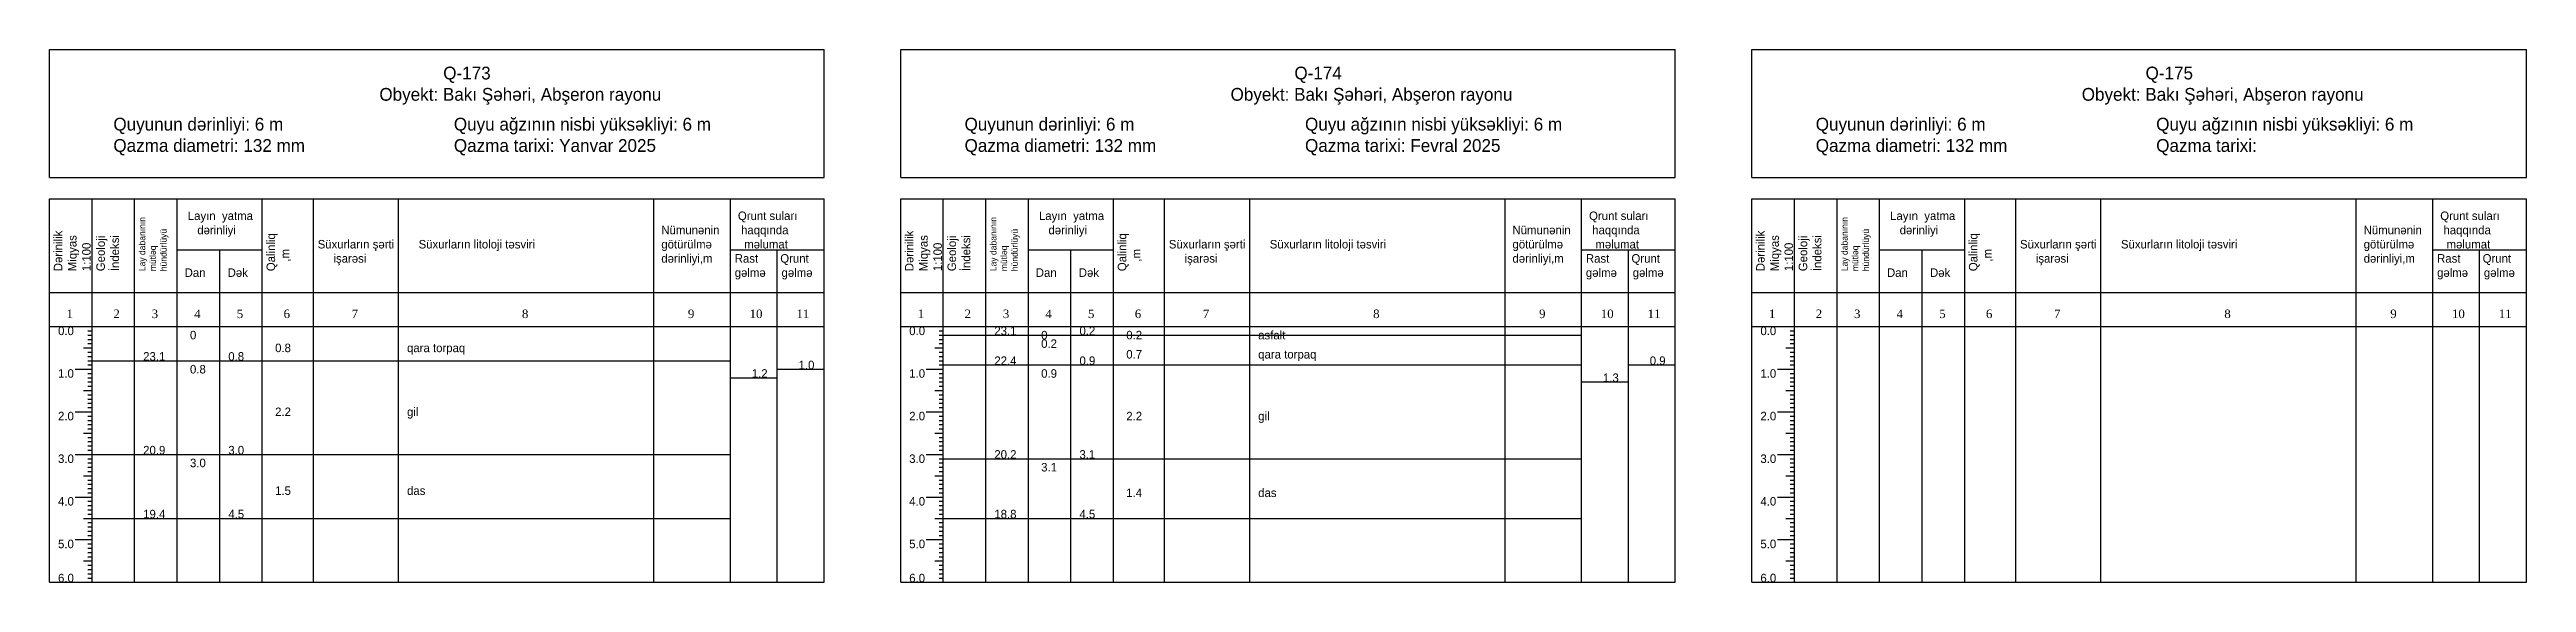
# Model space of a CAD drawing. Header units: metres. Extents: x -12 to 2972, y -38 to 395.
# Drawn here: x -10 to 572, y 260 to 385 of the extents above; entities that cross this region are included whole.
import ezdxf

# ---------------------------------------------------------------- set-up
doc = ezdxf.new("R2010")
doc.units = ezdxf.units.M
doc.styles.add('TimesNewRoman', font='TimesNewRoman')

msp = doc.modelspace()

# ---------------------------------------------------------------- texts
at = {"attachment_point": 1}
for s, insert, char_height in [('Q-173', (82.5, 381), 3), ('Q-174', (282.5, 381), 3), ('Q-175', (482.5, 381), 3), ('Obyekt: Bakı Şəhəri, Abşeron rayonu', (67.5, 376), 3), ('Obyekt: Bakı Şəhəri, Abşeron rayonu', (267.5, 376), 3), ('Obyekt: Bakı Şəhəri, Abşeron rayonu', (467.5, 376), 3), ('Quyunun dərinliyi: 6 m', (5, 369), 3), ('Quyu ağzının nisbi yüksəkliyi: 6 m', (85, 369), 3), ('Quyunun dərinliyi: 6 m', (205, 369), 3), ('Quyu ağzının nisbi yüksəkliyi: 6 m', (285, 369), 3), ('Quyunun dərinliyi: 6 m', (405, 369), 3), ('Quyu ağzının nisbi yüksəkliyi: 6 m', (485, 369), 3), ('Qazma diametri: 132 mm', (5, 364), 3), ('Qazma tarixi: Yanvar 2025 ', (85, 364), 3), ('Qazma diametri: 132 mm', (205, 364), 3), ('Qazma tarixi: Fevral 2025 ', (285, 364), 3), ('Qazma diametri: 132 mm', (405, 364), 3), ('Qazma tarixi:  ', (485, 364), 3), ('  Layın  yatma\\P     dərinliyi\\P \\P \\P Dan       Dək', (21, 347), 2), ('\\P Nümunənin\\P götürülmə\\P dərinliyi,m', (133, 347), 2), (' Qrunt suları\\P  haqqında\\P   məlumat\\PRast       Qrunt\\Pgəlmə     gəlmə ', (151, 347), 2), ('  Layın  yatma\\P     dərinliyi\\P \\P \\P Dan       Dək', (221, 347), 2), ('\\P Nümunənin\\P götürülmə\\P dərinliyi,m', (333, 347), 2), (' Qrunt suları\\P  haqqında\\P   məlumat\\PRast       Qrunt\\Pgəlmə     gəlmə ', (351, 347), 2), ('  Layın  yatma\\P     dərinliyi\\P \\P \\P Dan       Dək', (421, 347), 2), ('\\P Nümunənin\\P götürülmə\\P dərinliyi,m', (533, 347), 2), (' Qrunt suları\\P  haqqında\\P   məlumat\\PRast       Qrunt\\Pgəlmə     gəlmə ', (551, 347), 2), ('\\P\\PSüxurların şərti\\P     işarəsi', (53, 347), 2), ('\\P \\P     Süxurların litoloji təsviri', (73, 347), 2), ('\\P\\PSüxurların şərti\\P     işarəsi', (253, 347), 2), ('\\P \\P     Süxurların litoloji təsviri', (273, 347), 2), ('\\P\\PSüxurların şərti\\P     işarəsi', (453, 347), 2), ('\\P \\P     Süxurların litoloji təsviri', (473, 347), 2), ('0.0', (-8, 320), 2), ('0', (23, 319), 2), ('0.8', (43, 316), 2), ('qara torpaq', (74, 316), 2), ('0.0', (192, 320), 2), ('23.1', (212, 320), 2), ('0', (223, 319), 2), ('0.2', (223, 317), 2), ('0.2', (232, 320), 2), ('0.2', (243, 319), 2), ('0.7', (243, 314.5), 2), ('asfalt', (274, 319), 2), ('qara torpaq', (274, 314.5), 2), ('0.0', (392, 320), 2), ('1.0', (-8, 310), 2), ('23.1', (12, 314), 2), ('0.8', (23, 311), 2), ('0.8', (32, 314), 2), ('1.2', (155, 310), 2), ('1.2', (155, 310), 2), ('1.2', (155, 310), 2), ('1.0', (166, 312), 2), ('1.0', (166, 312), 2), ('1.0', (166, 312), 2), ('1.0', (192, 310), 2), ('22.4', (212, 313), 2), ('0.9', (223, 310), 2), ('0.9', (232, 313), 2), ('1.3', (355, 309), 2), ('1.3', (355, 309), 2), ('1.3', (355, 309), 2), ('1.3', (355, 309), 2), ('0.9', (366, 313), 2), ('0.9', (366, 313), 2), ('0.9', (366, 313), 2), ('0.9', (366, 313), 2), ('1.0', (392, 310), 2), ('2.0', (-8, 300), 2), ('2.2', (43, 301), 2), ('gil', (74, 301), 2), ('2.0', (192, 300), 2), ('2.2', (243, 300), 2), ('gil', (274, 300), 2), ('2.0', (392, 300), 2), ('20.9', (12, 292), 2), ('3.0', (32, 292), 2), ('20.2', (212, 291), 2), ('3.1', (232, 291), 2), ('3.0', (-8, 290), 2), ('3.0', (23, 289), 2), ('3.0', (192, 290), 2), ('3.1', (223, 288), 2), ('3.0', (392, 290), 2), ('4.0', (-8, 280), 2), ('1.5', (43, 282.5), 2), ('das', (74, 282.5), 2), ('4.0', (192, 280), 2), ('1.4', (243, 282), 2), ('das', (274, 282), 2), ('4.0', (392, 280), 2), ('19.4', (12, 277), 2), ('4.5', (32, 277), 2), ('18.8', (212, 277), 2), ('4.5', (232, 277), 2), ('5.0', (-8, 270), 2), ('5.0', (192, 270), 2), ('5.0', (392, 270), 2), ('6.0', (-8, 262), 2), ('6.0', (192, 262), 2), ('6.0', (392, 262), 2)]:
    msp.add_mtext(s, dxfattribs=dict(at, insert=insert, char_height=char_height))
at = {"attachment_point": 1, "rotation": 90}
for s, insert, char_height in [('Lay dabanının\\Pmütləq\\Phündürlüyü', (11, 333), 1.5), ('Lay dabanının\\Pmütləq\\Phündürlüyü', (211, 333), 1.5), ('Lay dabanının\\Pmütləq\\Phündürlüyü', (411, 333), 1.5), ('Dərinilik\\PMiqyas\\P1:100', (-9, 333), 2), ('Geoloji\\Pİndeksi', (1, 333), 2), ('Qalinliq\\P   ,m', (41, 333), 2), ('Dərinilik\\PMiqyas\\P1:100', (191, 333), 2), ('Geoloji\\Pİndeksi', (201, 333), 2), ('Qalinliq\\P   ,m', (241, 333), 2), ('Dərinilik\\PMiqyas\\P1:100', (391, 333), 2), ('Geoloji\\Pİndeksi', (401, 333), 2), ('Qalinliq\\P   ,m', (441, 333), 2)]:
    msp.add_mtext(s, dxfattribs=dict(at, insert=insert, char_height=char_height))
at = {"char_height": 2, "attachment_point": 1, "style": 'TimesNewRoman'}
for s, insert in [('1', (-6, 324)), ('2', (5, 324)), ('3', (14, 324)), ('4', (24, 324)), ('5', (34, 324)), ('6', (45, 324)), ('7', (61, 324)), ('8', (101, 324)), ('9', (140, 324)), ('10', (154.5, 324)), ('11', (165.5, 324)), ('1', (194, 324)), ('2', (205, 324)), ('3', (214, 324)), ('4', (224, 324)), ('5', (234, 324)), ('6', (245, 324)), ('7', (261, 324)), ('8', (301, 324)), ('9', (340, 324)), ('10', (354.5, 324)), ('11', (365.5, 324)), ('1', (394, 324)), ('2', (405, 324)), ('3', (414, 324)), ('4', (424, 324)), ('5', (434, 324)), ('6', (445, 324)), ('7', (461, 324)), ('8', (501, 324)), ('9', (540, 324)), ('10', (554.5, 324)), ('11', (565.5, 324))]:
    msp.add_mtext(s, dxfattribs=dict(at, insert=insert))

# ---------------------------------------------------------------- linework, layer by layer
at = {"color": 7}
for p, q in [((-10, 385), (172, 385)), ((-10, 355), (-10, 385)), ((172, 355), (172, 385)), ((190, 385), (372, 385)), ((190, 355), (190, 385)), ((372, 355), (372, 385)), ((390, 385), (572, 385)), ((390, 355), (390, 385)), ((572, 355), (572, 385)), ((-10, 355), (172, 355)), ((-10, 350), (172, 350)), ((-10, 260), (-10, 350)), ((0, 320), (0, 350)), ((10, 260), (10, 350)), ((20, 260), (20, 350)), ((40, 260), (40, 350)), ((52, 260), (52, 350)), ((72, 260), (72, 350)), ((132, 260), (132, 350)), ((150, 260), (150, 350)), ((172, 260), (172, 350)), ((172, 260), (172, 350)), ((190, 355), (372, 355)), ((190, 350), (372, 350)), ((190, 260), (190, 350)), ((200, 320), (200, 350)), ((210, 260), (210, 350)), ((220, 260), (220, 350)), ((240, 260), (240, 350)), ((252, 260), (252, 350)), ((272, 260), (272, 350)), ((332, 260), (332, 350)), ((350, 260), (350, 350)), ((372, 260), (372, 350)), ((372, 260), (372, 350)), ((390, 355), (572, 355)), ((390, 350), (572, 350)), ((390, 260), (390, 350)), ((400, 320), (400, 350)), ((410, 260), (410, 350)), ((420, 260), (420, 350)), ((440, 260), (440, 350)), ((452, 260), (452, 350)), ((472, 260), (472, 350)), ((532, 260), (532, 350)), ((550, 260), (550, 350)), ((572, 260), (572, 350)), ((572, 260), (572, 350)), ((20, 338), (40, 338)), ((30, 260), (30, 338)), ((150, 338), (172, 338)), ((161, 260), (161, 338)), ((220, 338), (240, 338)), ((230, 260), (230, 338)), ((350, 338), (372, 338)), ((361, 260), (361, 338)), ((420, 338), (440, 338)), ((430, 260), (430, 338)), ((550, 338), (572, 338)), ((561, 260), (561, 338)), ((-10, 328), (172, 328)), ((190, 328), (372, 328)), ((390, 328), (572, 328)), ((-10, 320), (172, 320)), ((190, 320), (372, 320)), ((200, 318), (350, 318)), ((390, 320), (572, 320)), ((0, 312), (150, 312)), ((200, 311), (350, 311)), ((0, 290), (150, 290)), ((200, 289), (350, 289)), ((0, 275), (150, 275)), ((200, 275), (350, 275)), ((-10, 260), (172, 260)), ((190, 260), (372, 260)), ((390, 260), (572, 260))]:
    msp.add_line(p, q, dxfattribs=at)
for p, q in [((-4, 320), (0, 320)), ((-2, 315), (0, 315)), ((-1, 319), (0, 319)), ((-1, 318), (0, 318)), ((-1, 317), (0, 317)), ((-1, 316), (0, 316)), ((0, 260), (0, 320)), ((196, 320), (200, 320)), ((198, 315), (200, 315)), ((199, 319), (200, 319)), ((199, 318), (200, 318)), ((199, 317), (200, 317)), ((199, 316), (200, 316)), ((200, 260), (200, 320)), ((396, 320), (400, 320)), ((398, 315), (400, 315)), ((399, 319), (400, 319)), ((399, 318), (400, 318)), ((399, 317), (400, 317)), ((399, 316), (400, 316)), ((400, 260), (400, 320)), ((-4, 310), (0, 310)), ((-1, 314), (0, 314)), ((-1, 313), (0, 313)), ((-1, 312), (0, 312)), ((-1, 311), (0, 311)), ((-1, 309), (0, 309)), ((196, 310), (200, 310)), ((199, 314), (200, 314)), ((199, 313), (200, 313)), ((199, 312), (200, 312)), ((199, 311), (200, 311)), ((199, 309), (200, 309)), ((396, 310), (400, 310)), ((399, 314), (400, 314)), ((399, 313), (400, 313)), ((399, 312), (400, 312)), ((399, 311), (400, 311)), ((399, 309), (400, 309)), ((-2, 305), (0, 305)), ((-1, 308), (0, 308)), ((-1, 307), (0, 307)), ((-1, 306), (0, 306)), ((-1, 304), (0, 304)), ((-1, 303), (0, 303)), ((198, 305), (200, 305)), ((199, 308), (200, 308)), ((199, 307), (200, 307)), ((199, 306), (200, 306)), ((199, 304), (200, 304)), ((199, 303), (200, 303)), ((398, 305), (400, 305)), ((399, 308), (400, 308)), ((399, 307), (400, 307)), ((399, 306), (400, 306)), ((399, 304), (400, 304)), ((399, 303), (400, 303)), ((-4, 300), (0, 300)), ((-1, 302), (0, 302)), ((-1, 301), (0, 301)), ((-1, 299), (0, 299)), ((-1, 298), (0, 298)), ((-1, 297), (0, 297)), ((196, 300), (200, 300)), ((199, 302), (200, 302)), ((199, 301), (200, 301)), ((199, 299), (200, 299)), ((199, 298), (200, 298)), ((199, 297), (200, 297)), ((396, 300), (400, 300)), ((399, 302), (400, 302)), ((399, 301), (400, 301)), ((399, 299), (400, 299)), ((399, 298), (400, 298)), ((399, 297), (400, 297)), ((-2, 295), (0, 295)), ((-1, 296), (0, 296)), ((-1, 294), (0, 294)), ((-1, 293), (0, 293)), ((-1, 292), (0, 292)), ((-1, 291), (0, 291)), ((198, 295), (200, 295)), ((199, 296), (200, 296)), ((199, 294), (200, 294)), ((199, 293), (200, 293)), ((199, 292), (200, 292)), ((199, 291), (200, 291)), ((398, 295), (400, 295)), ((399, 296), (400, 296)), ((399, 294), (400, 294)), ((399, 293), (400, 293)), ((399, 292), (400, 292)), ((399, 291), (400, 291)), ((-4, 290), (0, 290)), ((-1, 289), (0, 289)), ((-1, 288), (0, 288)), ((-1, 287), (0, 287)), ((-1, 286), (0, 286)), ((196, 290), (200, 290)), ((199, 289), (200, 289)), ((199, 288), (200, 288)), ((199, 287), (200, 287)), ((199, 286), (200, 286)), ((396, 290), (400, 290)), ((399, 289), (400, 289)), ((399, 288), (400, 288)), ((399, 287), (400, 287)), ((399, 286), (400, 286)), ((-4, 280), (0, 280)), ((-2, 285), (0, 285)), ((-1, 284), (0, 284)), ((-1, 283), (0, 283)), ((-1, 282), (0, 282)), ((-1, 281), (0, 281)), ((196, 280), (200, 280)), ((198, 285), (200, 285)), ((199, 284), (200, 284)), ((199, 283), (200, 283)), ((199, 282), (200, 282)), ((199, 281), (200, 281)), ((396, 280), (400, 280)), ((398, 285), (400, 285)), ((399, 284), (400, 284)), ((399, 283), (400, 283)), ((399, 282), (400, 282)), ((399, 281), (400, 281)), ((-2, 275), (0, 275)), ((-1, 279), (0, 279)), ((-1, 278), (0, 278)), ((-1, 277), (0, 277)), ((-1, 276), (0, 276)), ((-1, 274), (0, 274)), ((198, 275), (200, 275)), ((199, 279), (200, 279)), ((199, 278), (200, 278)), ((199, 277), (200, 277)), ((199, 276), (200, 276)), ((199, 274), (200, 274)), ((398, 275), (400, 275)), ((399, 279), (400, 279)), ((399, 278), (400, 278)), ((399, 277), (400, 277)), ((399, 276), (400, 276)), ((399, 274), (400, 274)), ((-4, 270), (0, 270)), ((-1, 273), (0, 273)), ((-1, 272), (0, 272)), ((-1, 271), (0, 271)), ((-1, 269), (0, 269)), ((-1, 268), (0, 268)), ((196, 270), (200, 270)), ((199, 273), (200, 273)), ((199, 272), (200, 272)), ((199, 271), (200, 271)), ((199, 269), (200, 269)), ((199, 268), (200, 268)), ((396, 270), (400, 270)), ((399, 273), (400, 273)), ((399, 272), (400, 272)), ((399, 271), (400, 271)), ((399, 269), (400, 269)), ((399, 268), (400, 268)), ((-2, 265), (0, 265)), ((-1, 267), (0, 267)), ((-1, 266), (0, 266)), ((-1, 264), (0, 264)), ((-1, 263), (0, 263)), ((-1, 262), (0, 262)), ((198, 265), (200, 265)), ((199, 267), (200, 267)), ((199, 266), (200, 266)), ((199, 264), (200, 264)), ((199, 263), (200, 263)), ((199, 262), (200, 262)), ((398, 265), (400, 265)), ((399, 267), (400, 267)), ((399, 266), (400, 266)), ((399, 264), (400, 264)), ((399, 263), (400, 263)), ((399, 262), (400, 262)), ((-4, 260), (0, 260)), ((-1, 261), (0, 261)), ((196, 260), (200, 260)), ((199, 261), (200, 261)), ((396, 260), (400, 260)), ((399, 261), (400, 261))]:
    msp.add_line(p, q)
at = {"layer": 'line_layer', "color": 5}
for p, q in [((161, 310), (172, 310)), ((161, 310), (172, 310)), ((161, 310), (172, 310)), ((361, 311), (372, 311)), ((361, 311), (372, 311)), ((361, 311), (372, 311)), ((361, 311), (372, 311)), ((150, 308), (161, 308)), ((150, 308), (161, 308)), ((150, 308), (161, 308)), ((350, 307), (361, 307)), ((350, 307), (361, 307)), ((350, 307), (361, 307)), ((350, 307), (361, 307))]:
    msp.add_line(p, q, dxfattribs=at)

msp.set_redraw_order([(e.dxf.handle, doc.entitydb.next_handle()) for e in msp.query("TEXT MTEXT ATTDEF DIMENSION ARC_DIMENSION")])  # texts and dimensions are drawn at this point

doc.saveas('drawing.dxf')
